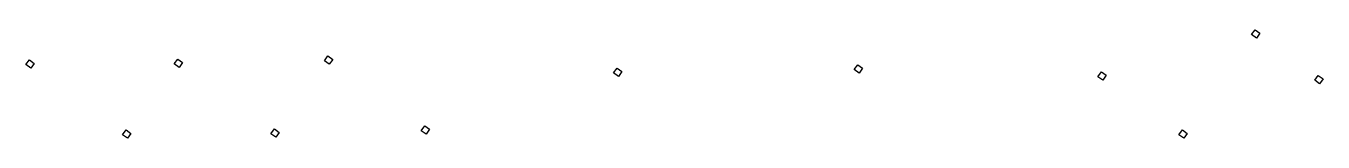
# Model space of a CAD drawing. Header units: metres. Extents: x 141303 to 146299, y 125960 to 127091.
# Drawn here: x 142968.9 to 143034, y 126887.3 to 126892.7 of the extents above; entities that cross this region are included whole.
import ezdxf

# ---------------------------------------------------------------- set-up
doc = ezdxf.new("R2010")
doc.units = ezdxf.units.M
doc.header["$MEASUREMENT"] = 0
doc.layers.add('new column', color=4, linetype='Continuous', lineweight=25)

msp = doc.modelspace()

# ---------------------------------------------------------------- linework, layer by layer
at = {"layer": 'new column'}
for p, q in [((143030.40422, 126892.47718), (143030.57868, 126892.72123)), ((143030.64827, 126892.30271), (143030.40422, 126892.47718)), ((143030.57868, 126892.72123), (143030.82274, 126892.54676)), ((143030.82274, 126892.54676), (143030.64827, 126892.30271)), ((142968.91421, 126890.96711), (142969.09456, 126891.20685)), ((142969.09456, 126891.20685), (142969.3343, 126891.0265)), ((142969.3343, 126891.0265), (142969.15395, 126890.78676)), ((142976.35425, 126890.99829), (142976.52872, 126891.24234)), ((142976.5983, 126890.82382), (142976.35425, 126890.99829)), ((142976.52872, 126891.24234), (142976.77277, 126891.06787)), ((142976.77277, 126891.06787), (142976.5983, 126890.82382)), ((142983.891, 126891.15661), (142984.06546, 126891.40066)), ((142984.13505, 126890.98214), (142983.891, 126891.15661)), ((142984.06546, 126891.40066), (142984.30951, 126891.22619)), ((142984.30951, 126891.22619), (142984.13505, 126890.98214)), ((142969.15395, 126890.78676), (142968.91421, 126890.96711)), ((142998.40026, 126890.54475), (142998.57472, 126890.7888)), ((142998.64431, 126890.37028), (142998.40026, 126890.54475)), ((142998.57472, 126890.7888), (142998.81878, 126890.61433)), ((142998.81878, 126890.61433), (142998.64431, 126890.37028)), ((143010.47082, 126890.70928), (143010.64528, 126890.95333)), ((143010.71487, 126890.53481), (143010.47082, 126890.70928)), ((143010.64528, 126890.95333), (143010.88933, 126890.77886)), ((143010.88933, 126890.77886), (143010.71487, 126890.53481)), ((143022.69641, 126890.35495), (143022.87088, 126890.599)), ((143022.94046, 126890.18048), (143022.69641, 126890.35495)), ((143022.87088, 126890.599), (143023.11493, 126890.42453)), ((143023.11493, 126890.42453), (143022.94046, 126890.18048)), ((143033.57467, 126890.17727), (143033.74913, 126890.42132)), ((143033.74913, 126890.42132), (143033.99318, 126890.24685)), ((143033.81872, 126890.0028), (143033.57467, 126890.17727)), ((143033.99318, 126890.24685), (143033.81872, 126890.0028)), ((142988.74497, 126887.63593), (142988.91944, 126887.87998)), ((142988.91944, 126887.87998), (142989.16349, 126887.70552)), ((142973.76192, 126887.42691), (142973.93639, 126887.67096)), ((142974.00597, 126887.25244), (142973.76192, 126887.42691)), ((142973.93639, 126887.67096), (142974.18044, 126887.49649)), ((142974.18044, 126887.49649), (142974.00597, 126887.25244)), ((142981.20522, 126887.47738), (142981.37969, 126887.72143)), ((142981.44927, 126887.30291), (142981.20522, 126887.47738)), ((142981.37969, 126887.72143), (142981.62374, 126887.54696)), ((142981.62374, 126887.54696), (142981.44927, 126887.30291)), ((142988.98902, 126887.46147), (142988.74497, 126887.63593)), ((142989.16349, 126887.70552), (142988.98902, 126887.46147)), ((143026.76152, 126887.42893), (143026.93599, 126887.67299)), ((143027.00558, 126887.25447), (143026.76152, 126887.42893)), ((143026.93599, 126887.67299), (143027.18004, 126887.49852)), ((143027.18004, 126887.49852), (143027.00558, 126887.25447))]:
    msp.add_line(p, q, dxfattribs=at)

doc.saveas('drawing.dxf')
